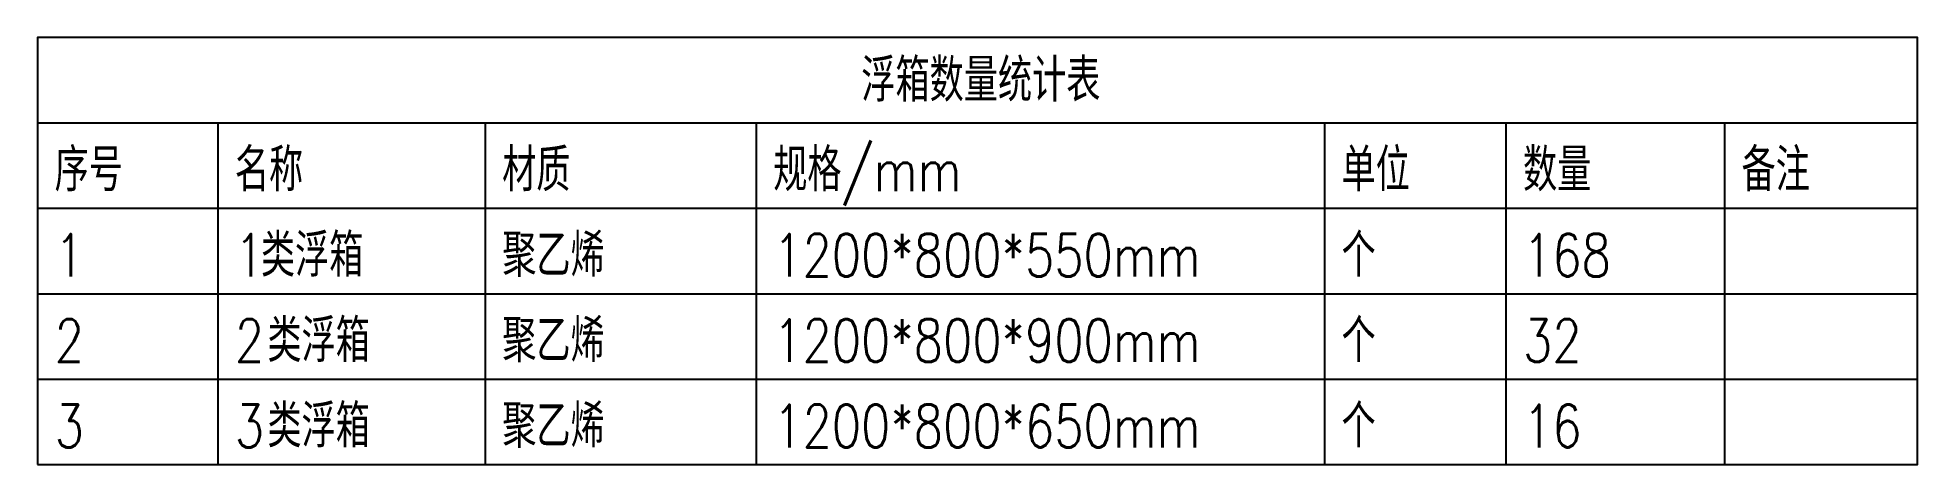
# Model space of a CAD drawing. Header units: millimetres. Extents: x -1471591 to 944464, y -468930 to 547002.
# Drawn here: x -874998 to -859588, y 59804 to 63304 of the extents above; entities that cross this region are included whole.
import ezdxf

# ---------------------------------------------------------------- set-up
doc = ezdxf.new("R2010")
doc.units = ezdxf.units.MM
doc.header["$LTSCALE"] = 10
doc.layers.add('PUB_TAB', color=7, linetype='Continuous')
doc.styles.get("Standard").update_dxf_attribs({"font": 'simplex.shx', "width": 0.8, "bigfont": 'hztxt.shx'})

msp = doc.modelspace()

# ---------------------------------------------------------------- texts
at = {"layer": 'PUB_TAB', "width": 0.8}
for s, p in [('浮箱数量统计表', (-868245.4, 62779)), ('序号', (-874857.9, 62044)), ('名称', (-873380.8, 62044)), ('材质', (-871189.3, 62044)), ('规格', (-868967.4, 62044)), ('/mm', (-868407.4, 62044)), ('单位', (-864308.6, 62044)), ('数量', (-862820.9, 62044)), ('备注', (-861029.6, 62044)), ('1', (-874857.9, 61344)), ('1', (-873380.8, 61344)), ('类浮箱', (-873167.4, 61344)), ('聚乙烯', (-871189.3, 61344)), ('1200*800*550mm', (-868967.4, 61344)), ('个', (-864308.6, 61344)), ('168', (-862820.9, 61344)), ('类浮箱', (-873114.1, 60644)), ('聚乙烯', (-871189.3, 60644)), ('个', (-864308.6, 60644)), ('2', (-874857.9, 60644)), ('2', (-873380.8, 60644)), ('1200*800*900mm', (-868967.4, 60644)), ('32', (-862820.9, 60644)), ('3', (-874857.9, 59944)), ('3', (-873380.8, 59944)), ('类浮箱', (-873114.1, 59944)), ('聚乙烯', (-871189.3, 59944)), ('1200*800*650mm', (-868967.4, 59944)), ('个', (-864308.6, 59944)), ('16', (-862820.9, 59944))]:
    msp.add_text(s, height=350, dxfattribs=at).set_placement(p)

# ---------------------------------------------------------------- linework, layer by layer
at = {"layer": 'PUB_TAB'}
msp.add_lwpolyline([(-874997.9, 59804), (-859588, 59804), (-859588, 63304), (-874997.9, 63304)], close=True, dxfattribs=at)
for points in [[(-874997.9, 62604), (-859588, 62604)], [(-873520.8, 62604), (-873520.8, 59804)], [(-871329.3, 62604), (-871329.3, 59804)], [(-869107.4, 62604), (-869107.4, 59804)], [(-864448.6, 62604), (-864448.6, 59804)], [(-862960.9, 62604), (-862960.9, 59804)], [(-861169.6, 62604), (-861169.6, 59804)], [(-874997.9, 61904), (-859588, 61904)], [(-874997.9, 61204), (-859588, 61204)], [(-874997.9, 60504), (-859588, 60504)]]:
    msp.add_lwpolyline(points, dxfattribs=at)

msp.set_redraw_order([(e.dxf.handle, doc.entitydb.next_handle()) for e in msp.query("TEXT MTEXT ATTDEF DIMENSION ARC_DIMENSION")])  # texts and dimensions are drawn at this point

doc.saveas('drawing.dxf')
